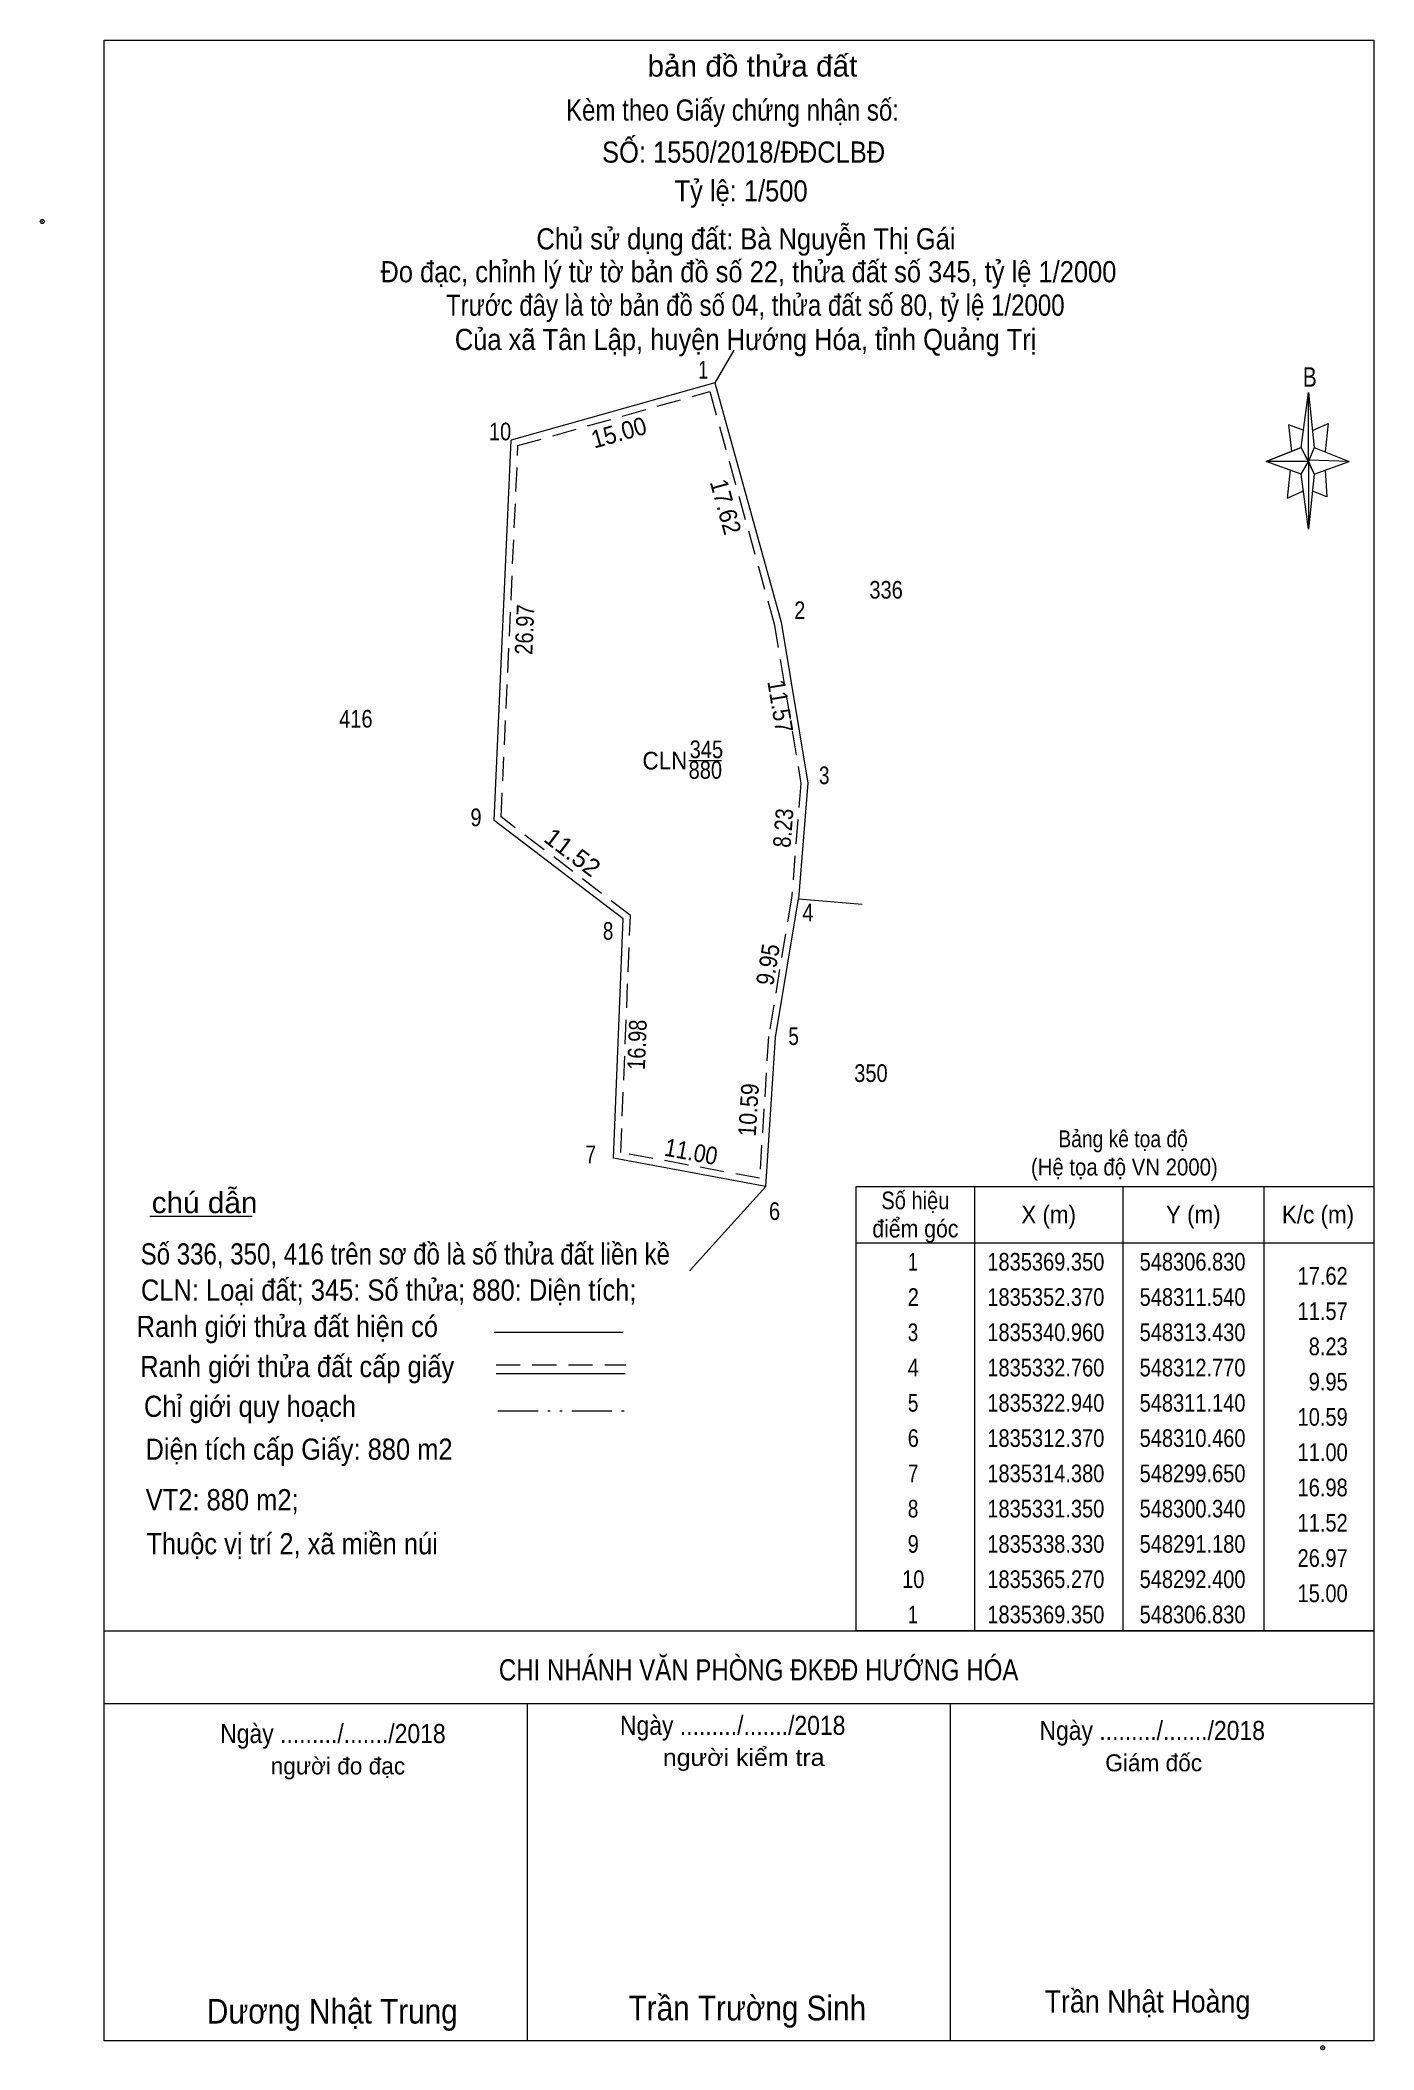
# Model space of a CAD drawing. Header units: metres. Extents: x 547634 to 549214, y 1835219 to 1835577.
# Drawn here: x 548259 to 548353.6, y 1835251.2 to 1835393.6 of the extents above; entities that cross this region are included whole.
import ezdxf
from ezdxf.enums import TextEntityAlignment as Align

# ---------------------------------------------------------------- set-up
doc = ezdxf.new("R2010")
doc.units = ezdxf.units.M
doc.header["$LTSCALE"] = 0.57
doc.header["$PDMODE"] = 32
doc.header["$PDSIZE"] = 0.285
for name, pattern in [('DASH_DOUBLE_DOT', [9.2, 5, -1.2, 0.3, -1.2, 0.3, -1.2]), ('DOTTED', [1.5, 0.3, -1.2]), ('MEDIUM_DASHED', [4.5, 3, -1.5])]:
    doc.linetypes.add(name, pattern=pattern)
for name, color, linetype, lineweight in [('1', 7, 'DOTTED', 13), ('10', 7, 'Continuous', 13), ('17', 7, 'Continuous', 13), ('4', 7, 'Continuous', 13), ('5', 7, 'Continuous', 13), ('6', 7, 'Continuous', 13), ('63', 7, 'Continuous', 13)]:
    doc.layers.add(name, color=color, linetype=linetype, lineweight=lineweight)

msp = doc.modelspace()

# ---------------------------------------------------------------- texts
at = {"layer": '1'}
for s, width, p in [('CLN', 0.95, (548303.295, 1835341.94)), ('345', 0.85, (548306.235, 1835342.74)), ('880', 0.85, (548306.16, 1835341.28))]:
    msp.add_text(s, height=1.25, dxfattribs=dict(at, width=width)).set_placement(p, align=Align.CENTER)
at = {"layer": '5'}
for s, height, width, p in [('bản đồ thửa đất', 1.5, 1.05, (548309.5, 1835391.05)), ('Kèm theo Giấy chứng nhận số:  ', 1.5, 0.85, (548308.56, 1835387.93)), ('SỐ: 1550/2018/ĐĐCLBĐ', 1.5, 0.9, (548308.875, 1835384.95)), ('Tỷ lệ: 1/500', 1.5, 0.9, (548308.695, 1835382.2)), ('Chủ sử dụng đất: Bà Nguyễn Thị Gái', 1.5, 0.9, (548309.04, 1835378.8)), ('Đo đạc, chỉnh lý từ tờ bản đồ số 22, thửa đất số 345, tỷ lệ 1/2000 ', 1.5, 0.9, (548309.465, 1835376.47)), ('Trước đây là tờ bản đồ số 04, thửa đất số 80, tỷ lệ 1/2000 ', 1.5, 0.85, (548309.94, 1835374.1)), ('Của xã Tân Lập, huyện Hướng Hóa, tỉnh Quảng Trị', 1.5, 0.9, (548309.015, 1835371.67)), ('B', 1.378, 0.8, (548349.01, 1835369.07))]:
    msp.add_text(s, height=height, dxfattribs=dict(at, width=width)).set_placement(p, align=Align.CENTER)
at = {"layer": '6'}
for s, height, width, p in [('Bảng kê tọa độ', 1.2, 0.85, (548335.775, 1835315.16)), ('(Hệ tọa độ VN 2000)', 1.2, 0.9, (548335.865, 1835313.16)), ('chú dẫn', 1.5, 1.05, (548270.66, 1835310.49)), ('Ranh giới thửa đất hiện có ', 1.5, 0.9, (548276.78, 1835301.71)), ('Ranh giới thửa đất cấp giấy', 1.5, 0.9, (548277.23, 1835298.87)), ('Chỉ giới quy hoạch', 1.5, 0.9, (548273.88, 1835296.05)), ('CHI NHÁNH VĂN PHÒNG ĐKĐĐ HƯỚNG HÓA', 1.5, 0.85, (548309.94, 1835277.37)), ('Ngày ........./......./2018', 1.35, 0.9, (548308.1, 1835273.51)), ('Ngày ........./......./2018', 1.35, 0.9, (548279.76, 1835272.93)), ('Ngày ........./......./2018', 1.35, 0.9, (548337.84, 1835273.15)), ('người kiểm tra', 1.2, 1.1, (548308.88, 1835271.31)), ('Dương Nhật Trung', 1.75, 0.9, (548279.715, 1835253.05)), ('Trần Trường Sinh', 1.75, 0.9, (548309.14, 1835253.27)), ('Trần Nhật Hoàng', 1.58, 0.9, (548337.505, 1835253.83))]:
    msp.add_text(s, height=height, dxfattribs=dict(at, width=width)).set_placement(p, align=Align.CENTER)
for s, width, p in [('Số 336, 350, 416 trên sơ đồ là số thửa đất liền kề', 0.85, (548266.13, 1835306.85)), ('CLN: Loại đất; 345: Số thửa; 880: Diện tích;', 0.9, (548266.15, 1835304.29)), ('Diện tích cấp Giấy: 880 m2', 0.9, (548266.47, 1835293.01)), ('VT2: 880 m2;', 0.9, (548266.49, 1835289.43)), ('Thuộc vị trí 2, xã miền núi', 0.9, (548266.53, 1835286.31))]:
    msp.add_text(s, height=1.5, dxfattribs=dict(at, width=width)).set_placement(p)
for s, p in [('người đo đạc', (548280.115, 1835270.71)), ('Giám đốc', (548337.945, 1835270.93))]:
    msp.add_text(s, height=1.2, dxfattribs=at).set_placement(p, align=Align.CENTER)
at = {"layer": '63'}
for s, width, p in [(' 1', 0.75, (548306.36, 1835369.64)), (' 10', 0.85, (548292.4, 1835365.27)), (' 2', 0.85, (548313.25, 1835352.6)), (' 3', 0.8, (548314.96, 1835340.9)), (' 9', 0.85, (548290.3, 1835337.92)), (' 4', 0.85, (548313.83, 1835331.17)), (' 8', 0.8, (548299.64, 1835329.87)), (' 5', 0.8, (548312.79, 1835322.41)), (' 7', 0.8, (548298.41, 1835314.03)), (' 6', 0.85, (548311.46, 1835310.01)), ('17.62', 0.85, (548351.7, 1835305.42)), ('11.57', 0.85, (548351.7, 1835302.92)), ('8.23', 0.85, (548351.7, 1835300.42)), ('9.95', 0.85, (548351.7, 1835297.92)), ('10.59', 0.85, (548351.7, 1835295.42)), ('11.00', 0.85, (548351.7, 1835292.92)), ('16.98', 0.85, (548351.7, 1835290.42)), ('11.52', 0.85, (548351.7, 1835287.92)), ('26.97', 0.85, (548351.7, 1835285.42)), ('15.00', 0.85, (548351.7, 1835282.92))]:
    msp.add_text(s, height=1.25, dxfattribs=dict(at, width=width)).set_placement(p, align=Align.RIGHT)
for s, rotation, width, p in [('15.00', 15.788, 0.95, (548300.2, 1835365.2229)), ('17.62', 285.503, 0.95, (548307.0006, 1835360.397)), ('26.97', 87.407, 0.85, (548293.9723, 1835351.8267)), ('11.57', 279.405, 0.9, (548310.8594, 1835346.3221)), ('8.23', 85.398, 0.85, (548312.3043, 1835337.7399)), ('11.52', 322.692, 1.05, (548296.3662, 1835335.566)), ('9.95', 80.576, 0.9, (548311.2128, 1835328.0127)), ('16.98', 87.672, 0.85, (548301.9438, 1835322.4046)), ('10.59', 86.319, 0.9, (548309.8487, 1835317.7649)), ('11.00', 349.467, 0.9, (548305.0407, 1835314.2366))]:
    msp.add_text(s, height=1.25, rotation=rotation, dxfattribs=dict(at, width=width)).set_placement(p, align=Align.CENTER)
for s, width, p in [('336', 0.85, (548318.975, 1835354.05)), ('416', 0.85, (548281.385, 1835344.91)), ('350', 0.85, (548317.9, 1835319.79)), ('Số hiệu', 0.85, (548321.05, 1835310.77)), ('X (m)', 0.95, (548330.5, 1835309.77)), ('Y (m)', 0.95, (548340.755, 1835309.77)), ('K/c (m)', 0.95, (548349.595, 1835309.77)), ('điểm góc', 0.9, (548321.05, 1835308.77)), (' 1', 0.75, (548320.7, 1835306.42)), ('1835369.350', 0.85, (548330.3, 1835306.42)), ('548306.830', 0.85, (548340.7, 1835306.42)), (' 2', 0.85, (548320.705, 1835303.92)), ('1835352.370', 0.85, (548330.3, 1835303.92)), ('548311.540', 0.85, (548340.7, 1835303.92)), (' 3', 0.8, (548320.695, 1835301.42)), ('1835340.960', 0.85, (548330.3, 1835301.42)), ('548313.430', 0.85, (548340.7, 1835301.42)), (' 4', 0.85, (548320.7, 1835298.92)), ('1835332.760', 0.85, (548330.3, 1835298.92)), ('548312.770', 0.85, (548340.7, 1835298.92)), (' 5', 0.8, (548320.705, 1835296.42)), ('1835322.940', 0.85, (548330.3, 1835296.42)), ('548311.140', 0.85, (548340.7, 1835296.42)), (' 6', 0.85, (548320.705, 1835293.92)), ('1835312.370', 0.85, (548330.3, 1835293.92)), ('548310.460', 0.85, (548340.7, 1835293.92)), (' 7', 0.8, (548320.705, 1835291.42)), ('1835314.380', 0.85, (548330.3, 1835291.42)), ('548299.650', 0.85, (548340.7, 1835291.42)), (' 8', 0.8, (548320.705, 1835288.92)), ('1835331.350', 0.85, (548330.3, 1835288.92)), ('548300.340', 0.85, (548340.7, 1835288.92)), (' 9', 0.85, (548320.7, 1835286.42)), ('1835338.330', 0.85, (548330.3, 1835286.42)), ('548291.180', 0.85, (548340.7, 1835286.42)), (' 10', 0.85, (548320.7, 1835283.92)), ('1835365.270', 0.85, (548330.3, 1835283.92)), ('548292.400', 0.85, (548340.7, 1835283.92)), (' 1', 0.75, (548320.7, 1835281.42)), ('1835369.350', 0.85, (548330.3, 1835281.42)), ('548306.830', 0.85, (548340.7, 1835281.42))]:
    msp.add_text(s, height=1.25, dxfattribs=dict(at, width=width)).set_placement(p, align=Align.CENTER)

# ---------------------------------------------------------------- linework, layer by layer
at = {"layer": '1', "linetype": 'MEDIUM_DASHED'}
msp.add_lwpolyline([(548306.48, 1835368.73), (548311.05, 1835352.26), (548312.93, 1835340.94), (548312.27, 1835332.82), (548310.64, 1835323), (548310, 1835312.96), (548300.17, 1835314.79), (548300.85, 1835331.59), (548291.69, 1835338.57), (548292.88, 1835364.89)], close=True, dxfattribs=at)
at = {"layer": '10'}
for points in [[(548308.18, 1835371.66), (548306.83, 1835369.35), (548311.54, 1835352.37), (548313.43, 1835340.96), (548312.77, 1835332.76)], [(548310.46, 1835312.37), (548311.14, 1835322.94), (548312.77, 1835332.76), (548317.29, 1835332.38)], [(548305.11, 1835306.38), (548305.09, 1835306.45), (548310.46, 1835312.37)]]:
    msp.add_lwpolyline(points, dxfattribs=at)
at = {"layer": '17'}
msp.add_line((548266.79, 1835310.27), (548274.03, 1835310.27), dxfattribs=at)
at = {"layer": '4'}
for p, q in [((548306.83, 1835369.35), (548292.4, 1835365.27)), ((548310.46, 1835312.37), (548299.65, 1835314.38))]:
    msp.add_line(p, q, dxfattribs=at)
msp.add_lwpolyline([(548299.65, 1835314.38), (548300.34, 1835331.35), (548291.18, 1835338.33), (548292.4, 1835365.27)], dxfattribs=at)
at = {"layer": '5'}
for p, q in [((548263.55, 1835251.83), (548263.55, 1835393.63)), ((548348.41, 1835364.77), (548348.91, 1835368.67)), ((548349.31, 1835364.77), (548351.81, 1835363.77)), ((548348.41, 1835362.87), (548345.91, 1835363.77)), ((548350.11, 1835363.17), (548350.21, 1835361.27)), ((548349.31, 1835362.87), (548348.91, 1835358.97)), ((548350.21, 1835361.27), (548349.21, 1835361.67)), ((548293.55, 1835251.83), (548293.55, 1835275.73)), ((548323.55, 1835251.83), (548323.55, 1835275.73))]:
    msp.add_line(p, q, dxfattribs=at)
for points in [[(548263.55, 1835393.63), (548353.55, 1835393.63), (548353.55, 1835251.83)], [(548348.61, 1835365.97), (548347.51, 1835366.37), (548347.71, 1835364.47)], [(548349.21, 1835365.97), (548350.31, 1835366.47), (548350.11, 1835364.47)], [(548348.91, 1835363.77), (548348.41, 1835364.77), (548345.91, 1835363.77)], [(548347.61, 1835363.17), (548347.41, 1835361.17), (548348.51, 1835361.67)], [(548348.91, 1835363.77), (548349.31, 1835362.87), (548351.81, 1835363.77)]]:
    msp.add_lwpolyline(points, dxfattribs=at)
for points in [[(548348.91, 1835368.67), (548349.31, 1835364.77), (548348.91, 1835363.77)], [(548348.91, 1835363.77), (548345.91, 1835363.77), (548348.41, 1835364.77), (548349.31, 1835362.87), (548351.81, 1835363.77), (548348.91, 1835363.87)], [(548348.91, 1835363.77), (548348.91, 1835358.97), (548348.41, 1835362.87)]]:
    msp.add_lwpolyline(points, close=True, dxfattribs=at)
msp.add_point((548259.15, 1835380.78), dxfattribs=at)
at = {"layer": '6'}
for p, q in [((548291.19, 1835302.05), (548300.33, 1835302.05)), ((548291.33, 1835299.13), (548300.47, 1835299.13)), ((548263.55, 1835280.89), (548353.55, 1835280.89)), ((548263.55, 1835275.73), (548353.55, 1835275.73)), ((548353.55, 1835251.83), (548263.55, 1835251.83))]:
    msp.add_line(p, q, dxfattribs=at)
at = {"layer": '6', "linetype": 'MEDIUM_DASHED'}
msp.add_line((548291.33, 1835299.75), (548300.53, 1835299.75), dxfattribs=at)
at = {"layer": '6'}
msp.add_point((548349.93, 1835251.33), dxfattribs=at)
at = {"layer": '63'}
for p, q in [((548305, 1835342.58), (548307.31, 1835342.58)), ((548325.25, 1835312.39), (548325.25, 1835280.89)), ((548335.75, 1835312.39), (548335.75, 1835280.89)), ((548345.75, 1835312.39), (548345.75, 1835280.89)), ((548316.85, 1835308.39), (548353.55, 1835308.39))]:
    msp.add_line(p, q, dxfattribs=at)
at = {"layer": '63', "linetype": 'DASH_DOUBLE_DOT'}
msp.add_line((548291.45, 1835296.49), (548300.65, 1835296.49), dxfattribs=at)
at = {"layer": '63'}
msp.add_lwpolyline([(548316.85, 1835312.39), (548353.55, 1835312.39), (548353.55, 1835280.89), (548316.85, 1835280.89)], close=True, dxfattribs=at)

msp.set_redraw_order([(e.dxf.handle, doc.entitydb.next_handle()) for e in msp.query("TEXT MTEXT ATTDEF DIMENSION ARC_DIMENSION")])  # texts and dimensions are drawn at this point

doc.saveas('drawing.dxf')
